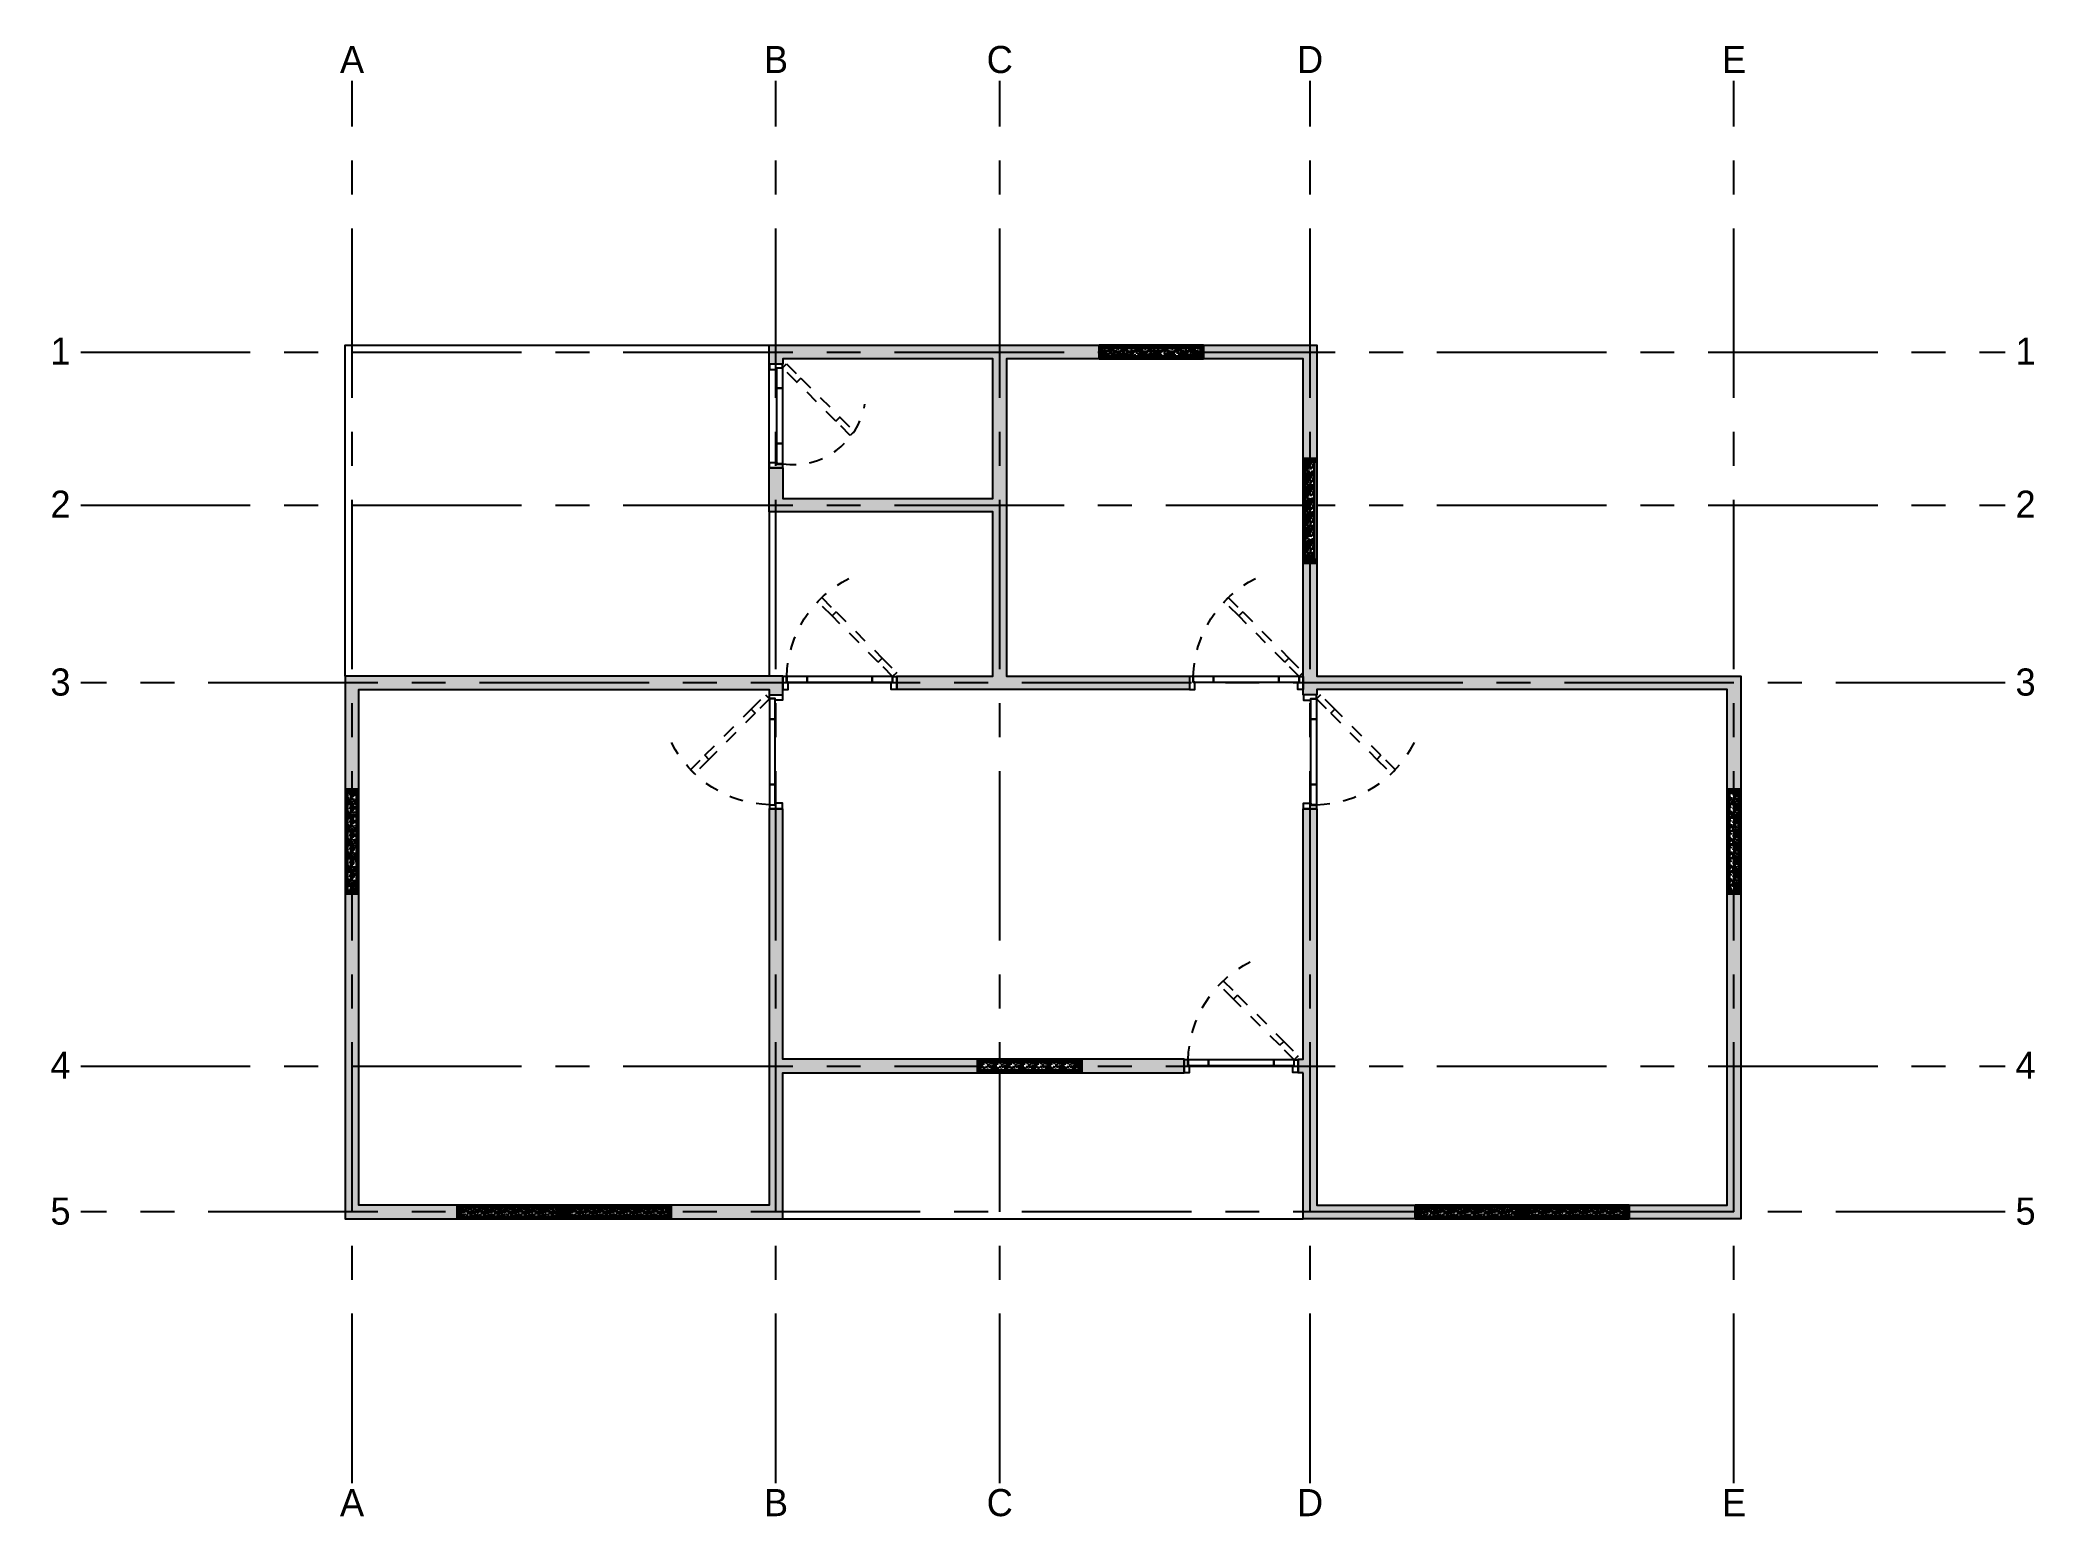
# Model space of a CAD drawing. Header units: millimetres. Extents: x 6619.4 to 6634.2, y 1232.2 to 1243.1.
import ezdxf
from ezdxf.enums import TextEntityAlignment as Align

# ---------------------------------------------------------------- set-up
doc = ezdxf.new("R2010")
doc.units = ezdxf.units.MM
doc.set_wipeout_variables(frame=1)
doc.linetypes.add('CENTER', pattern=[2, 1.25, -0.25, 0.25, -0.25])
doc.linetypes.add('HIDDEN', pattern=[0.375, 0.25, -0.125])
for name, color, linetype in [('EJES', 2, 'CENTER'), ('EJES @ 0.5', 2, 'CENTER'), ('PAREDES', 3, 'Continuous'), ('PATT', 8, 'Continuous'), ('PISO', 1, 'Continuous'), ('PUERTAS', 2, 'Continuous'), ('VENTANAS', 2, 'Continuous')]:
    doc.layers.add(name, color=color, linetype=linetype)
doc.styles.add('century gothic', font='GOTHIC.TTF')
doc.styles.get("Standard").update_dxf_attribs({"font": 'arial.ttf'})

# ---------------------------------------------------------------- blocks, each defined once
blk = doc.blocks.new('ejes')
at = {"color": 2, "linetype": 'Continuous'}
blk.add_wipeout([(-0.109, 0.275), (-0.065, 0.291), (-0.006, 0.3), (0.06, 0.297), (0.095, 0.288), (0.16, 0.261), (0.183, 0.246), (0.215, 0.22), (0.241, 0.193), (0.271, 0.149), (0.271, 0.149), (0.292, 0.103), (0.304, 0.065), (0.309, 0.032), (0.31, 0.001), (0.309, -0.027), (0.309, -0.027), (0.3, -0.077), (0.288, -0.113), (0.279, -0.133), (0.259, -0.168), (0.238, -0.195), (0.219, -0.215), (0.19, -0.24), (0.159, -0.26), (0.125, -0.277), (0.089, -0.289), (0.046, -0.297), (0.01, -0.299), (-0.037, -0.296), (-0.069, -0.289), (-0.097, -0.279), (-0.144, -0.256), (-0.171, -0.238), (-0.192, -0.221), (-0.215, -0.197), (-0.215, -0.197), (-0.257, -0.136), (-0.272, -0.101), (-0.272, -0.101), (-0.287, -0.034), (-0.29, 0.001), (-0.287, 0.036), (-0.281, 0.07), (-0.273, 0.099), (-0.258, 0.134), (-0.234, 0.174), (-0.216, 0.198), (-0.197, 0.217), (-0.175, 0.236), (-0.154, 0.251), (-0.126, 0.268), (-0.126, 0.268), (-0.118, 0.272)], dxfattribs=at)
at = {"layer": 'EJES', "color": 3}
blk.add_attdef('EJES', text='', height=0.3, dxfattribs=at).set_placement((0.01, -0.174), align=Align.CENTER)
blk = doc.blocks.new('D1')
at = {"layer": 'PUERTAS', "color": 8, "linetype": 'HIDDEN', "ltscale": 0.1}
for points in [[(-4208.2, 3483.9), (-4218.9, 3473.3), (-4215.9, 3470.3), (-4205.3, 3480.9)], [(-4218.9, 3473.3), (-4252.9, 3439.2), (-4249.9, 3436.3), (-4215.9, 3470.3)], [(-4252.9, 3439.2), (-4263.5, 3428.6), (-4260.5, 3425.7), (-4249.9, 3436.3)]]:
    blk.add_lwpolyline(points, close=True, dxfattribs=at)
at = {"layer": 'PUERTAS'}
for points in [[(-4263.5, 3425.7), (-4263.5, 3416.2), (-4259.5, 3416.2), (-4259.5, 3421.5), (-4260.7, 3421.5), (-4260.7, 3425.7), (-4263.5, 3425.7)], [(-4179.5, 3425.7), (-4179.5, 3416.2), (-4183.5, 3416.2), (-4183.5, 3421.5), (-4182.2, 3421.5), (-4182.2, 3425.7), (-4179.5, 3425.7)]]:
    blk.add_lwpolyline(points, dxfattribs=at)
for points in [[(-4245.5, 3421.5), (-4260.5, 3421.5), (-4260.5, 3425.7), (-4245.5, 3425.7)], [(-4197.4, 3421.5), (-4245.5, 3421.5), (-4245.5, 3425.7), (-4197.4, 3425.7)], [(-4182.4, 3421.5), (-4197.4, 3421.5), (-4197.4, 3425.7), (-4182.4, 3425.7)]]:
    blk.add_lwpolyline(points, close=True, dxfattribs=at)
at = {"layer": 'PUERTAS', "color": 8, "linetype": 'HIDDEN', "ltscale": 0.1}
blk.add_arc((-4265.7, 3423.5), 83.3, 1.4775, 63.2893, dxfattribs=at)
blk = doc.blocks.new('PZ00')
at = {"layer": 'VENTANAS'}
h = blk.add_hatch(dxfattribs=at)
h.set_pattern_fill('LOGEND', color=250, scale=0.06, pattern_type=2)
h.set_pattern_definition([(0, (0.021, 0), (0.06, 0.06), [0.018, -0.042]), (0, (0.021, 0.003), (0.06, 0.06), [0.018, -0.042]), (0, (0.024, 0.009), (0.06, 0.06), [0.012, -0.048]), (0, (0.027, 0.015), (0.06, 0.06), [0.009, -0.051]), (0, (0.027, 0.021), (0.06, 0.06), [0.006, -0.054]), (0, (0.012, 0.027), (0.06, 0.06), [0.003, -0.015, 0.003, -0.039]), (0, (0.021, 0.03), (0.06, 0.06), [0.003, -0.024, 0.009, -0.024]), (0, (0.033, 0.033), (0.06, 0.06), [0.003, -0.003, 0.003, -0.051]), (0, (0.03, 0.036), (0.06, 0.06), [0.003, -0.057]), (0, (0.027, 0.042), (0.06, 0.06), [0.009, -0.051]), (0, (0.027, 0.048), (0.06, 0.06), [0.012, -0.048]), (0, (0.024, 0.054), (0.06, 0.06), [0.015, -0.018, 0.003, -0.024]), (90, (0, 0.018), (-0.06, 0.06), [0.003, -0.006, 0.015, -0.036]), (90, (0.003, 0.024), (-0.06, 0.06), [0.003, -0.003, 0.009, -0.045]), (90, (0.006, 0.048), (-0.06, 0.06), [0.006, -0.054]), (90, (0.009, 0.024), (-0.06, 0.06), [0.012, -0.018, 0.003, -0.027]), (90, (0.012, 0.057), (-0.06, 0.06), [0.003, -0.057]), (90, (0.015, 0.027), (-0.06, 0.06), [0.009, -0.051]), (90, (0.021, 0.03), (-0.06, 0.06), [0.006, -0.054]), (90, (0.027, 0.03), (-0.06, 0.06), [0.003, -0.009, 0.009, -0.039]), (90, (0.03, 0.033), (-0.06, 0.06), [0.003, -0.057]), (90, (0.033, 0.021), (-0.06, 0.06), [0.0084, -0.0516]), (90, (0.036, 0.009), (-0.06, 0.06), [0.006, -0.054]), (90, (0.042, 0.033), (-0.06, 0.06), [0.003, -0.057]), (90, (0.048, 0.03), (-0.06, 0.06), [0.009, -0.051]), (90, (0.054, 0.03), (-0.06, 0.06), [0.009, -0.051]), (45, (0.045, 0.006), (7e-18, 0.06), [0.0042426, -0.0042426, 0.0042426, -0.07212501372]), (45, (0.033, 0.021), (7e-18, 0.06), [0.0084852, -0.0763676137]), (45, (0.009, 0.051), (7e-18, 0.06), [0.0084852, -0.0763676137]), (45, (0.021, 0.036), (7e-18, 0.06), [0.0084852, -0.0763676137]), (45, (0.024, 0.024), (7e-18, 0.06), [0.0084852, -0.0763676137]), (45, (0.042, 0.012), (7e-18, 0.06), [0.0084852, -0.0763676137]), (45, (0.036, 0.015), (7e-18, 0.06), [0.01272792, -0.0721248937]), (45, (0.018, 0.042), (7e-18, 0.06), [0.0042426, -0.0806102137]), (45, (0.015, 0.048), (7e-18, 0.06), [0.0042426, -0.0806102137]), (45, (0.039, 0.048), (7e-18, 0.06), [0.0042426, -0.0806102137]), (45, (0.015, 0.018), (7e-18, 0.06), [0.0042426, -0.0806102137]), (45, (0.048, 0.039), (7e-18, 0.06), [0.0042426, -0.0806102137]), (45, (0.027, 0.033), (7e-18, 0.06), [0.0042426, -0.0806102137]), (45, (0.033, 0.039), (7e-18, 0.06), [0.0042426, -0.0806102137]), (135, (0.03, 0.027), (-0.06, 7e-18), [0.0042426, -0.0042426, 0.01272792, -0.06363969372]), (135, (0.039, 0.027), (-0.06, 7e-18), [0.0042426, -0.0806102137]), (135, (0.039, 0.006), (-0.06, 7e-18), [0.0042426, -0.0806102137]), (135, (0.027, 0.021), (-0.06, 7e-18), [0.0042426, -0.0806102137]), (135, (0.036, 0.033), (-0.06, 7e-18), [0.0042426, -0.0806102137]), (135, (0.021, 0.018), (-0.06, 7e-18), [0.0042426, -0.0806102137]), (135, (0.045, 0.018), (-0.06, 7e-18), [0.0042426, -0.0806102137]), (135, (0.003, 0), (-0.06, 7e-18), [0.0042426, -0.0806102137]), (135, (0.006, 0.003), (-0.06, 7e-18), [0.0084852, -0.0763676137]), (135, (0.009, 0.006), (-0.06, 7e-18), [0.0084852, -0.0763676137]), (135, (0.015, 0.006), (-0.06, 7e-18), [0.0084852, -0.0763676137]), (135, (0.018, 0.012), (-0.06, 7e-18), [0.0084852, -0.0763676137]), (135, (0.042, 0.036), (-0.06, 7e-18), [0.0084852, -0.0763676137]), (135, (0.054, 0.006), (-0.06, 7e-18), [0.0084852, -0.0763676137]), (135, (0.057, 0.054), (-0.06, 7e-18), [0.0084852, -0.0763676137]), (135, (0.057, 0.048), (-0.06, 7e-18), [0.0084852, -0.0763676137]), (135, (0.051, 0.045), (-0.06, 7e-18), [0.0084852, -0.0763676137]), (135, (0.009, 0.045), (-0.06, 7e-18), [0.01272792, -0.0721248937]), (135, (0.048, 0.039), (-0.06, 7e-18), [0.01272792, -0.0721248937]), (26.5650512, (0.015, 0.057), (0.06, 2e-11), [0.006708, -0.1274560786]), (26.5650512, (0.015, 0.027), (0.06, 2e-11), [0.006708, -0.1274560786]), (26.5650512, (0.021, 0.045), (0.06, 2e-11), [0.006708, -0.1274560786]), (26.5650512, (0.039, 0.003), (0.06, 2e-11), [0.006708, -0.1274560786]), (26.5650512, (0.036, 0.009), (0.06, 2e-11), [0.006708, -0.1274560786]), (26.5650512, (0.018, 0.021), (0.06, 2e-11), [0.006708, -0.1274560786]), (26.5650512, (0.018, 0.051), (0.06, 2e-11), [0.006708, -0.1274560786]), (26.5650512, (0.036, 0.033), (0.06, 2e-11), [0.013416, -0.1207480786]), (63.4349488, (0.036, 0.042), (3e-12, 0.06), [0.006708, -0.1274560786]), (63.4349488, (0.045, 0.024), (3e-12, 0.06), [0.006708, -0.1274560786]), (63.4349488, (0.015, 0.036), (3e-12, 0.06), [0.006708, -0.1274560786]), (63.4349488, (0.003, 0.039), (3e-12, 0.06), [0.006708, -0.1274560786]), (63.4349488, (0.039, 0.027), (3e-12, 0.06), [0.006708, -0.1274560786]), (63.4349488, (0.033, 0.027), (3e-12, 0.06), [0.006708, -0.1274560786]), (63.4349488, (0.009, 0.036), (3e-12, 0.06), [0.013416, -0.1207480786]), (63.4349488, (0.054, 0.015), (3e-12, 0.06), [0.013416, -0.1207480786]), (63.4349488, (0.048, 0.018), (3e-12, 0.06), [0.013416, -0.1207480786]), (116.5650512, (0, 0.009), (-2e-11, 0.06), [0.006708, -0.1274560786]), (116.5650512, (0, 0.042), (-2e-11, 0.06), [0.006708, -0.1274560786]), (116.5650512, (0.012, 0), (-2e-11, 0.06), [0.006708, -0.1274560786]), (116.5650512, (0.006, 0.054), (-2e-11, 0.06), [0.006708, -0.1274560786]), (116.5650512, (0.012, 0.018), (-2e-11, 0.06), [0.006708, -0.1274560786]), (116.5650512, (0.024, 0.024), (-2e-11, 0.06), [0.006708, -0.1274560786]), (116.5650512, (0.03, 0.036), (-2e-11, 0.06), [0.006708, -0.1274560786]), (116.5650512, (0.003, 0.012), (1.927e-08, 0.06000000965), [0.006708, -0.1274560786]), (116.5650512, (0.018, 0.021), (-2e-11, 0.06), [0.006708, -0.1274560786]), (116.5650512, (0.036, 0.015), (-2e-11, 0.06), [0.006708, -0.1274560786]), (116.5650512, (0.042, 0.021), (-2e-11, 0.06), [0.006708, -0.1274560786]), (116.5650512, (0.054, 0.039), (-2e-11, 0.06), [0.006708, -0.1274560786]), (116.5650512, (0.009, 0.057), (-2e-11, 0.06), [0.006708, -0.1274560786]), (116.5650512, (0, 0.054), (-2e-11, 0.06), [0.013416, -0.1207480786]), (116.5650512, (0.009, 0.012), (-2e-11, 0.06), [0.013416, -0.1207480786]), (153.4349488, (0, 0.003), (-0.06, 3e-12), [0.006708, -0.1274560786]), (153.4349488, (0.051, 0), (-0.06, 3e-12), [0.006708, -0.1274560786]), (153.4349488, (0.048, 0.03), (-0.06, 3e-12), [0.006708, -0.1274560786]), (153.4349488, (0.024, 0.009), (-0.06, 3e-12), [0.006708, -0.1274560786]), (153.4349488, (0.021, 0.003), (-0.06, 3e-12), [0.006708, -0.1274560786]), (153.4349488, (0.027, 0.015), (-0.06, 3e-12), [0.006708, -0.1274560786]), (153.4349488, (0.045, 0.051), (-0.06, 3e-12), [0.006708, -0.1274560786]), (153.4349488, (0.051, 0.054), (-0.06, 3e-12), [0.013416, -0.1207480786])])
h.paths.add_polyline_path([(6626.996, 1232.522), (6626.971, 1232.522), (6626.971, 1232.432), (6626.996, 1232.432)])
blk.add_lwpolyline([(6626.971, 1232.522), (6626.971, 1232.432), (6626.996, 1232.432), (6626.996, 1232.522)], close=True, dxfattribs=at)
blk = doc.blocks.new('V01')
blk.add_wipeout([(6626.967, 1232.374), (6628.545, 1232.374), (6628.545, 1232.274), (6626.967, 1232.274)]).dxf.layer = 'VENTANAS'
at = {"layer": 'VENTANAS'}
h = blk.add_hatch(dxfattribs=at)
h.set_pattern_fill('MADERA_03', color=250, scale=0.1, pattern_type=2)
h.set_pattern_definition([(0, (4.53784, -0.57398), (0, 0.1), [0.02, -0.08]), (8.9726, (4.5388366, -0.6279777), (0.600000002938, 0.099999762559), [0.0192354, -1.9043029]), (5.7105, (4.537837, -0.621978), (0.900000017378, 0.09999855072), [0.0200998, -0.9848876]), (344.5779, (4.5378366, -0.5919777), (1.0999999519447, -0.2999987338817), [0.0300832, -2.9782377]), (353.6599, (4.539837, -0.558978), (0.100000031604, 2.043e-07), [0.0181108, -0.8874276]), (345.0686, (4.5428366, -0.615978), (0.3999999991583, -0.0999998369396), [0.0155242, -1.5368932]), (348.6901, (4.507837, -0.557978), (0.10000002915, 3.7066e-08), [0.0407922, -0.4691097]), (5.7105, (4.538837, -0.636978), (0.900000017378, 0.09999855072), [0.0100499, -0.9949375]), (0, (4.53784, -0.59498), (0, 0.1), [0.01, -0.09]), (0, (4.51784, -0.58298), (0, 0.1), [0.03, -0.07]), (11.3099, (4.537837, -0.567978), (0.399999977165, 0.099999743605), [0.010198, -0.4997039]), (2.7263, (4.5278366, -0.6049777), (2.0000000294973, 0.0999996017727), [0.0210238, -2.0813558]), (352.4054, (4.5328366, -0.607978), (0.7999999857986, -0.099999368355), [0.0151327, -1.4981417]), (0, (4.52784, -0.64598), (0, 0.1), [0.02, -0.08]), (358.8309, (4.5178366, -0.6509777), (0.10000001832397, 7.68017e-08), [0.0490102, -4.85201]), (0, (4.51784, -0.57598), (0, 0.1), [0.01, -0.09]), (0, (4.52784, -0.56798), (0, 0.1), [0.01, -0.09]), (0, (4.48284, -0.55898), (0, 0.1), [0.015, -0.085]), (350.5377, (4.509837, -0.553978), (0.10000000772, 3.876e-08), [0.0304138, -0.5778624]), (0, (4.47784, -0.55398), (0, 0.1), [0.02, -0.08]), (0, (4.46684, -0.64398), (0, 0.1), [0.011, -0.089]), (0, (4.51784, -0.63898), (0, 0.1), [0.01, -0.09]), (0, (4.46684, -0.63598), (0, 0.1), [0.021, -0.079]), (5.4403, (4.5178366, -0.6299777), (0.999999970115, 0.099999478357), [0.021095, -2.0884072]), (0, (4.51884, -0.62198), (0, 0.1), [0.019, -0.081]), (0, (4.46684, -0.61998), (0, 0.1), [0.011, -0.089]), (358.8309, (4.4788366, -0.6039777), (0.10000001832397, 7.68017e-08), [0.0490102, -4.85201]), (0, (4.48784, -0.59498), (0, 0.1), [0.01, -0.09]), (0, (4.47784, -0.59198), (0, 0.1), [0.01, -0.09]), (0, (4.51784, -0.59198), (0, 0.1), [0.02, -0.08]), (0, (4.49784, -0.58998), (0, 0.1), [0.01, -0.09]), (0, (4.47784, -0.57798), (0, 0.1), [0.02, -0.08]), (19.6538, (4.5048366, -0.619978), (1.100000025212, 0.39999945747), [0.0148661, -1.4717406]), (11.3099, (4.487837, -0.591978), (0.399999977165, 0.099999743605), [0.010198, -0.4997039]), (11.3099, (4.527837, -0.596978), (0.399999977165, 0.099999743605), [0.010198, -0.4997039]), (5.7105, (4.497837, -0.558978), (0.900000017378, 0.09999855072), [0.0100499, -0.9949375]), (349.6952, (4.466837, -0.551978), (0.599999997698, -0.099999469665), [0.0111803, -1.1068535]), (348.6901, (4.477837, -0.643978), (0.10000002915, 3.7066e-08), [0.010198, -0.4997039]), (90, (4.48784, -0.64598), (-0.1, 6e-18), [0, -0.1]), (346.6076, (4.4668366, -0.5899777), (1.700000022497, -0.3999969532983), [0.021587, -2.1371154]), (11.3099, (4.527837, -0.575978), (0.399999977165, 0.099999743605), [0.010198, -0.4997039]), (10.3048, (4.527837, -0.638978), (0.499999978803, 0.099999604434), [0.0111803, -1.1068535]), (348.6901, (4.497837, -0.594978), (0.10000002915, 3.7066e-08), [0.010198, -0.4997039]), (348.6901, (4.507837, -0.589978), (0.10000002915, 3.7066e-08), [0.010198, -0.4997039]), (341.5651, (4.466837, -0.599978), (0.09999997912, 1.1683e-07), [0.0126491, -0.3035786]), (345.9638, (4.477837, -0.565978), (0.09999996057, 1.2437e-07), [0.0412311, -0.3710794]), (343.3008, (4.497837, -0.558978), (0.699999995767, -0.199999373205), [0.0313209, -1.0127095]), (0, (4.49784, -0.55398), (0, 0.1), [0.012, -0.088]), (345.9638, (4.487837, -0.635978), (0.09999996057, 1.2437e-07), [0.0412311, -0.3710794]), (345.9638, (4.477837, -0.628978), (0.09999996057, 1.2437e-07), [0.0412311, -0.3710794]), (345.9638, (4.477837, -0.619978), (0.09999996057, 1.2437e-07), [0.0412311, -0.3710794]), (349.6952, (4.466837, -0.575978), (0.599999997698, -0.099999469665), [0.0111803, -1.1068535]), (345.9638, (4.497837, -0.577978), (0.09999996057, 1.2437e-07), [0.0206155, -0.391695]), (349.6952, (4.466837, -0.607978), (0.599999997698, -0.099999469665), [0.0111803, -1.1068535]), (357.6141, (4.5188366, -0.6149777), (0.0999999945924, 1.22641e-07), [0.0240208, -2.3780615]), (349.6952, (4.507837, -0.596978), (0.599999997698, -0.099999469665), [0.0111803, -1.1068535]), (12.5288, (4.518837, -0.598978), (0.400000047847, 0.099999930373), [0.0092195, -0.9127349]), (349.5626, (4.4668366, -0.6129777), (1.099999968247, -0.1999985343523), [0.0386394, -3.8252955]), (351.8699, (4.504837, -0.619978), (0.099999946092, -2.4175e-08), [0.0141421, -0.6929646]), (4.7636, (4.477837, -0.609978), (1.099999994977, 0.099999144962), [0.0240832, -1.1800762]), (0, (4.50184, -0.60798), (0, 0.1), [0.031, -0.069]), (344.7449, (4.466837, -0.562978), (0.399999971214, -0.099999832144), [0.0114018, -1.1287736]), (350.5377, (4.487837, -0.645978), (0.10000000772, 3.876e-08), [0.0304138, -0.5778624]), (340.0169, (4.466837, -0.624978), (0.29999998804, -0.09999993244), [0.0117047, -1.1587652]), (0, (4.54784, -0.56598), (0, 0.1), [0.005, -0.095]), (0, (4.54784, -0.60998), (0, 0.1), [0.01, -0.09]), (11.3099, (4.547837, -0.645978), (0.399999977165, 0.099999743605), [0.010198, -0.4997039]), (0, (4.54884, -0.63598), (0, 0.1), [0.018, -0.082]), (343.3008, (4.547837, -0.582978), (0.699999995767, -0.199999373205), [0.0104403, -1.0335901]), (348.0207, (4.5488366, -0.6039777), (1.8999999611256, -0.4001097708032), [0.0184007, -3.3550644]), (90, (4.54784, -0.64598), (-0.1, 6e-18), [0, -0.1]), (0, (4.55784, -0.64398), (0, 0.1), [0.009, -0.091]), (0, (4.55784, -0.62498), (0, 0.1), [0.009, -0.091]), (0, (4.55784, -0.61998), (0, 0.1), [0.009, -0.091]), (336.0376, (4.557837, -0.585978), (0.700000002743, -0.299998665172), [0.0098489, -0.9750362]), (348.5163, (4.5578366, -0.5739777), (0.49999999838688, -0.1000155470607), [0.0091838, -6.5215525]), (341.5651, (4.557837, -0.609978), (0.09999997912, 1.1683e-07), [0.0094868, -0.3067408]), (347.4712, (4.557837, -0.560978), (0.500000032041, -0.099999960304), [0.0092195, -0.9127349])])
h.paths.add_polyline_path([(6626.992, 1232.354), (6626.992, 1232.294), (6627.712, 1232.294), (6627.712, 1232.354)])
h = blk.add_hatch(dxfattribs=at)
h.set_pattern_fill('MADERA_03', color=250, scale=0.1, pattern_type=2)
h.set_pattern_definition([(0, (4.53584, -0.57398), (0, 0.1), [0.02, -0.08]), (8.9726, (4.5368366, -0.6279777), (0.600000002938, 0.099999762559), [0.0192354, -1.9043029]), (5.7105, (4.535837, -0.621978), (0.900000017378, 0.09999855072), [0.0200998, -0.9848876]), (344.5779, (4.5358366, -0.5919777), (1.0999999519447, -0.2999987338817), [0.0300832, -2.9782377]), (353.6599, (4.537837, -0.558978), (0.100000031604, 2.043e-07), [0.0181108, -0.8874276]), (345.0686, (4.5408366, -0.615978), (0.3999999991583, -0.0999998369396), [0.0155242, -1.5368932]), (348.6901, (4.505837, -0.557978), (0.10000002915, 3.7066e-08), [0.0407922, -0.4691097]), (5.7105, (4.536837, -0.636978), (0.900000017378, 0.09999855072), [0.0100499, -0.9949375]), (0, (4.53584, -0.59498), (0, 0.1), [0.01, -0.09]), (0, (4.51584, -0.58298), (0, 0.1), [0.03, -0.07]), (11.3099, (4.535837, -0.567978), (0.399999977165, 0.099999743605), [0.010198, -0.4997039]), (2.7263, (4.5258366, -0.6049777), (2.0000000294973, 0.0999996017727), [0.0210238, -2.0813558]), (352.4054, (4.5308366, -0.607978), (0.7999999857986, -0.099999368355), [0.0151327, -1.4981417]), (0, (4.52584, -0.64598), (0, 0.1), [0.02, -0.08]), (358.8309, (4.5158366, -0.6509777), (0.10000001832397, 7.68017e-08), [0.0490102, -4.85201]), (0, (4.51584, -0.57598), (0, 0.1), [0.01, -0.09]), (0, (4.52584, -0.56798), (0, 0.1), [0.01, -0.09]), (0, (4.48084, -0.55898), (0, 0.1), [0.015, -0.085]), (350.5377, (4.507837, -0.553978), (0.10000000772, 3.876e-08), [0.0304138, -0.5778624]), (0, (4.47584, -0.55398), (0, 0.1), [0.02, -0.08]), (0, (4.46484, -0.64398), (0, 0.1), [0.011, -0.089]), (0, (4.51584, -0.63898), (0, 0.1), [0.01, -0.09]), (0, (4.46484, -0.63598), (0, 0.1), [0.021, -0.079]), (5.4403, (4.5158366, -0.6299777), (0.999999970115, 0.099999478357), [0.021095, -2.0884072]), (0, (4.51684, -0.62198), (0, 0.1), [0.019, -0.081]), (0, (4.46484, -0.61998), (0, 0.1), [0.011, -0.089]), (358.8309, (4.4768366, -0.6039777), (0.10000001832397, 7.68017e-08), [0.0490102, -4.85201]), (0, (4.48584, -0.59498), (0, 0.1), [0.01, -0.09]), (0, (4.47584, -0.59198), (0, 0.1), [0.01, -0.09]), (0, (4.51584, -0.59198), (0, 0.1), [0.02, -0.08]), (0, (4.49584, -0.58998), (0, 0.1), [0.01, -0.09]), (0, (4.47584, -0.57798), (0, 0.1), [0.02, -0.08]), (19.6538, (4.5028366, -0.619978), (1.100000025212, 0.39999945747), [0.0148661, -1.4717406]), (11.3099, (4.485837, -0.591978), (0.399999977165, 0.099999743605), [0.010198, -0.4997039]), (11.3099, (4.525837, -0.596978), (0.399999977165, 0.099999743605), [0.010198, -0.4997039]), (5.7105, (4.495837, -0.558978), (0.900000017378, 0.09999855072), [0.0100499, -0.9949375]), (349.6952, (4.464837, -0.551978), (0.599999997698, -0.099999469665), [0.0111803, -1.1068535]), (348.6901, (4.475837, -0.643978), (0.10000002915, 3.7066e-08), [0.010198, -0.4997039]), (90, (4.48584, -0.64598), (-0.1, 6e-18), [0, -0.1]), (346.6076, (4.4648366, -0.5899777), (1.700000022497, -0.3999969532983), [0.021587, -2.1371154]), (11.3099, (4.525837, -0.575978), (0.399999977165, 0.099999743605), [0.010198, -0.4997039]), (10.3048, (4.525837, -0.638978), (0.499999978803, 0.099999604434), [0.0111803, -1.1068535]), (348.6901, (4.495837, -0.594978), (0.10000002915, 3.7066e-08), [0.010198, -0.4997039]), (348.6901, (4.505837, -0.589978), (0.10000002915, 3.7066e-08), [0.010198, -0.4997039]), (341.5651, (4.464837, -0.599978), (0.09999997912, 1.1683e-07), [0.0126491, -0.3035786]), (345.9638, (4.475837, -0.565978), (0.09999996057, 1.2437e-07), [0.0412311, -0.3710794]), (343.3008, (4.495837, -0.558978), (0.699999995767, -0.199999373205), [0.0313209, -1.0127095]), (0, (4.49584, -0.55398), (0, 0.1), [0.012, -0.088]), (345.9638, (4.485837, -0.635978), (0.09999996057, 1.2437e-07), [0.0412311, -0.3710794]), (345.9638, (4.475837, -0.628978), (0.09999996057, 1.2437e-07), [0.0412311, -0.3710794]), (345.9638, (4.475837, -0.619978), (0.09999996057, 1.2437e-07), [0.0412311, -0.3710794]), (349.6952, (4.464837, -0.575978), (0.599999997698, -0.099999469665), [0.0111803, -1.1068535]), (345.9638, (4.495837, -0.577978), (0.09999996057, 1.2437e-07), [0.0206155, -0.391695]), (349.6952, (4.464837, -0.607978), (0.599999997698, -0.099999469665), [0.0111803, -1.1068535]), (357.6141, (4.5168366, -0.6149777), (0.0999999945924, 1.22641e-07), [0.0240208, -2.3780615]), (349.6952, (4.505837, -0.596978), (0.599999997698, -0.099999469665), [0.0111803, -1.1068535]), (12.5288, (4.516837, -0.598978), (0.400000047847, 0.099999930373), [0.0092195, -0.9127349]), (349.5626, (4.4648366, -0.6129777), (1.099999968247, -0.1999985343523), [0.0386394, -3.8252955]), (351.8699, (4.502837, -0.619978), (0.099999946092, -2.4175e-08), [0.0141421, -0.6929646]), (4.7636, (4.475837, -0.609978), (1.099999994977, 0.099999144962), [0.0240832, -1.1800762]), (0, (4.49984, -0.60798), (0, 0.1), [0.031, -0.069]), (344.7449, (4.464837, -0.562978), (0.399999971214, -0.099999832144), [0.0114018, -1.1287736]), (350.5377, (4.485837, -0.645978), (0.10000000772, 3.876e-08), [0.0304138, -0.5778624]), (340.0169, (4.464837, -0.624978), (0.29999998804, -0.09999993244), [0.0117047, -1.1587652]), (0, (4.54584, -0.56598), (0, 0.1), [0.005, -0.095]), (0, (4.54584, -0.60998), (0, 0.1), [0.01, -0.09]), (11.3099, (4.545837, -0.645978), (0.399999977165, 0.099999743605), [0.010198, -0.4997039]), (0, (4.54684, -0.63598), (0, 0.1), [0.018, -0.082]), (343.3008, (4.545837, -0.582978), (0.699999995767, -0.199999373205), [0.0104403, -1.0335901]), (348.0207, (4.5468366, -0.6039777), (1.8999999611256, -0.4001097708032), [0.0184007, -3.3550644]), (90, (4.54584, -0.64598), (-0.1, 6e-18), [0, -0.1]), (0, (4.55584, -0.64398), (0, 0.1), [0.009, -0.091]), (0, (4.55584, -0.62498), (0, 0.1), [0.009, -0.091]), (0, (4.55584, -0.61998), (0, 0.1), [0.009, -0.091]), (336.0376, (4.555837, -0.585978), (0.700000002743, -0.299998665172), [0.0098489, -0.9750362]), (348.5163, (4.5558366, -0.5739777), (0.49999999838688, -0.1000155470607), [0.0091838, -6.5215525]), (341.5651, (4.555837, -0.609978), (0.09999997912, 1.1683e-07), [0.0094868, -0.3067408]), (347.4712, (4.555837, -0.560978), (0.500000032041, -0.099999960304), [0.0092195, -0.9127349])])
h.paths.add_polyline_path([(6627.8, 1232.354), (6627.8, 1232.294), (6628.52, 1232.294), (6628.52, 1232.354)])
for points in [[(6626.967, 1232.374), (6626.967, 1232.274), (6628.545, 1232.274), (6628.545, 1232.374)], [(6626.967, 1232.369), (6628.545, 1232.369), (6628.545, 1232.279), (6626.967, 1232.279)], [(6626.992, 1232.354), (6626.992, 1232.294), (6627.712, 1232.294), (6627.712, 1232.354)], [(6628.52, 1232.354), (6628.52, 1232.294), (6627.8, 1232.294), (6627.8, 1232.354)]]:
    blk.add_lwpolyline(points, close=True, dxfattribs=at)
for p in [(-0.004, -0.152), (0.741, -0.152), (0.804, -0.152), (1.549, -0.152)]:
    blk.add_blockref('PZ00', p, dxfattribs=at)
blk = doc.blocks.new('PZ01')
h = blk.add_hatch()
h.set_pattern_fill('LOGEND', color=250, scale=0.06, pattern_type=2)
h.set_pattern_definition([(0, (0.021, 0), (0.06, 0.06), [0.018, -0.042]), (0, (0.021, 0.003), (0.06, 0.06), [0.018, -0.042]), (0, (0.024, 0.009), (0.06, 0.06), [0.012, -0.048]), (0, (0.027, 0.015), (0.06, 0.06), [0.009, -0.051]), (0, (0.027, 0.021), (0.06, 0.06), [0.006, -0.054]), (0, (0.012, 0.027), (0.06, 0.06), [0.003, -0.015, 0.003, -0.039]), (0, (0.021, 0.03), (0.06, 0.06), [0.003, -0.024, 0.009, -0.024]), (0, (0.033, 0.033), (0.06, 0.06), [0.003, -0.003, 0.003, -0.051]), (0, (0.03, 0.036), (0.06, 0.06), [0.003, -0.057]), (0, (0.027, 0.042), (0.06, 0.06), [0.009, -0.051]), (0, (0.027, 0.048), (0.06, 0.06), [0.012, -0.048]), (0, (0.024, 0.054), (0.06, 0.06), [0.015, -0.018, 0.003, -0.024]), (90, (0, 0.018), (-0.06, 0.06), [0.003, -0.006, 0.015, -0.036]), (90, (0.003, 0.024), (-0.06, 0.06), [0.003, -0.003, 0.009, -0.045]), (90, (0.006, 0.048), (-0.06, 0.06), [0.006, -0.054]), (90, (0.009, 0.024), (-0.06, 0.06), [0.012, -0.018, 0.003, -0.027]), (90, (0.012, 0.057), (-0.06, 0.06), [0.003, -0.057]), (90, (0.015, 0.027), (-0.06, 0.06), [0.009, -0.051]), (90, (0.021, 0.03), (-0.06, 0.06), [0.006, -0.054]), (90, (0.027, 0.03), (-0.06, 0.06), [0.003, -0.009, 0.009, -0.039]), (90, (0.03, 0.033), (-0.06, 0.06), [0.003, -0.057]), (90, (0.033, 0.021), (-0.06, 0.06), [0.0084, -0.0516]), (90, (0.036, 0.009), (-0.06, 0.06), [0.006, -0.054]), (90, (0.042, 0.033), (-0.06, 0.06), [0.003, -0.057]), (90, (0.048, 0.03), (-0.06, 0.06), [0.009, -0.051]), (90, (0.054, 0.03), (-0.06, 0.06), [0.009, -0.051]), (45, (0.045, 0.006), (7e-18, 0.06), [0.0042426, -0.0042426, 0.0042426, -0.07212501372]), (45, (0.033, 0.021), (7e-18, 0.06), [0.0084852, -0.0763676137]), (45, (0.009, 0.051), (7e-18, 0.06), [0.0084852, -0.0763676137]), (45, (0.021, 0.036), (7e-18, 0.06), [0.0084852, -0.0763676137]), (45, (0.024, 0.024), (7e-18, 0.06), [0.0084852, -0.0763676137]), (45, (0.042, 0.012), (7e-18, 0.06), [0.0084852, -0.0763676137]), (45, (0.036, 0.015), (7e-18, 0.06), [0.01272792, -0.0721248937]), (45, (0.018, 0.042), (7e-18, 0.06), [0.0042426, -0.0806102137]), (45, (0.015, 0.048), (7e-18, 0.06), [0.0042426, -0.0806102137]), (45, (0.039, 0.048), (7e-18, 0.06), [0.0042426, -0.0806102137]), (45, (0.015, 0.018), (7e-18, 0.06), [0.0042426, -0.0806102137]), (45, (0.048, 0.039), (7e-18, 0.06), [0.0042426, -0.0806102137]), (45, (0.027, 0.033), (7e-18, 0.06), [0.0042426, -0.0806102137]), (45, (0.033, 0.039), (7e-18, 0.06), [0.0042426, -0.0806102137]), (135, (0.03, 0.027), (-0.06, 7e-18), [0.0042426, -0.0042426, 0.01272792, -0.06363969372]), (135, (0.039, 0.027), (-0.06, 7e-18), [0.0042426, -0.0806102137]), (135, (0.039, 0.006), (-0.06, 7e-18), [0.0042426, -0.0806102137]), (135, (0.027, 0.021), (-0.06, 7e-18), [0.0042426, -0.0806102137]), (135, (0.036, 0.033), (-0.06, 7e-18), [0.0042426, -0.0806102137]), (135, (0.021, 0.018), (-0.06, 7e-18), [0.0042426, -0.0806102137]), (135, (0.045, 0.018), (-0.06, 7e-18), [0.0042426, -0.0806102137]), (135, (0.003, 0), (-0.06, 7e-18), [0.0042426, -0.0806102137]), (135, (0.006, 0.003), (-0.06, 7e-18), [0.0084852, -0.0763676137]), (135, (0.009, 0.006), (-0.06, 7e-18), [0.0084852, -0.0763676137]), (135, (0.015, 0.006), (-0.06, 7e-18), [0.0084852, -0.0763676137]), (135, (0.018, 0.012), (-0.06, 7e-18), [0.0084852, -0.0763676137]), (135, (0.042, 0.036), (-0.06, 7e-18), [0.0084852, -0.0763676137]), (135, (0.054, 0.006), (-0.06, 7e-18), [0.0084852, -0.0763676137]), (135, (0.057, 0.054), (-0.06, 7e-18), [0.0084852, -0.0763676137]), (135, (0.057, 0.048), (-0.06, 7e-18), [0.0084852, -0.0763676137]), (135, (0.051, 0.045), (-0.06, 7e-18), [0.0084852, -0.0763676137]), (135, (0.009, 0.045), (-0.06, 7e-18), [0.01272792, -0.0721248937]), (135, (0.048, 0.039), (-0.06, 7e-18), [0.01272792, -0.0721248937]), (26.5650512, (0.015, 0.057), (0.06, 2e-11), [0.006708, -0.1274560786]), (26.5650512, (0.015, 0.027), (0.06, 2e-11), [0.006708, -0.1274560786]), (26.5650512, (0.021, 0.045), (0.06, 2e-11), [0.006708, -0.1274560786]), (26.5650512, (0.039, 0.003), (0.06, 2e-11), [0.006708, -0.1274560786]), (26.5650512, (0.036, 0.009), (0.06, 2e-11), [0.006708, -0.1274560786]), (26.5650512, (0.018, 0.021), (0.06, 2e-11), [0.006708, -0.1274560786]), (26.5650512, (0.018, 0.051), (0.06, 2e-11), [0.006708, -0.1274560786]), (26.5650512, (0.036, 0.033), (0.06, 2e-11), [0.013416, -0.1207480786]), (63.4349488, (0.036, 0.042), (3e-12, 0.06), [0.006708, -0.1274560786]), (63.4349488, (0.045, 0.024), (3e-12, 0.06), [0.006708, -0.1274560786]), (63.4349488, (0.015, 0.036), (3e-12, 0.06), [0.006708, -0.1274560786]), (63.4349488, (0.003, 0.039), (3e-12, 0.06), [0.006708, -0.1274560786]), (63.4349488, (0.039, 0.027), (3e-12, 0.06), [0.006708, -0.1274560786]), (63.4349488, (0.033, 0.027), (3e-12, 0.06), [0.006708, -0.1274560786]), (63.4349488, (0.009, 0.036), (3e-12, 0.06), [0.013416, -0.1207480786]), (63.4349488, (0.054, 0.015), (3e-12, 0.06), [0.013416, -0.1207480786]), (63.4349488, (0.048, 0.018), (3e-12, 0.06), [0.013416, -0.1207480786]), (116.5650512, (0, 0.009), (-2e-11, 0.06), [0.006708, -0.1274560786]), (116.5650512, (0, 0.042), (-2e-11, 0.06), [0.006708, -0.1274560786]), (116.5650512, (0.012, 0), (-2e-11, 0.06), [0.006708, -0.1274560786]), (116.5650512, (0.006, 0.054), (-2e-11, 0.06), [0.006708, -0.1274560786]), (116.5650512, (0.012, 0.018), (-2e-11, 0.06), [0.006708, -0.1274560786]), (116.5650512, (0.024, 0.024), (-2e-11, 0.06), [0.006708, -0.1274560786]), (116.5650512, (0.03, 0.036), (-2e-11, 0.06), [0.006708, -0.1274560786]), (116.5650512, (0.003, 0.012), (1.927e-08, 0.06000000965), [0.006708, -0.1274560786]), (116.5650512, (0.018, 0.021), (-2e-11, 0.06), [0.006708, -0.1274560786]), (116.5650512, (0.036, 0.015), (-2e-11, 0.06), [0.006708, -0.1274560786]), (116.5650512, (0.042, 0.021), (-2e-11, 0.06), [0.006708, -0.1274560786]), (116.5650512, (0.054, 0.039), (-2e-11, 0.06), [0.006708, -0.1274560786]), (116.5650512, (0.009, 0.057), (-2e-11, 0.06), [0.006708, -0.1274560786]), (116.5650512, (0, 0.054), (-2e-11, 0.06), [0.013416, -0.1207480786]), (116.5650512, (0.009, 0.012), (-2e-11, 0.06), [0.013416, -0.1207480786]), (153.4349488, (0, 0.003), (-0.06, 3e-12), [0.006708, -0.1274560786]), (153.4349488, (0.051, 0), (-0.06, 3e-12), [0.006708, -0.1274560786]), (153.4349488, (0.048, 0.03), (-0.06, 3e-12), [0.006708, -0.1274560786]), (153.4349488, (0.024, 0.009), (-0.06, 3e-12), [0.006708, -0.1274560786]), (153.4349488, (0.021, 0.003), (-0.06, 3e-12), [0.006708, -0.1274560786]), (153.4349488, (0.027, 0.015), (-0.06, 3e-12), [0.006708, -0.1274560786]), (153.4349488, (0.045, 0.051), (-0.06, 3e-12), [0.006708, -0.1274560786]), (153.4349488, (0.051, 0.054), (-0.06, 3e-12), [0.013416, -0.1207480786])])
h.paths.add_polyline_path([(6623.241, 1234.117), (6623.203, 1234.117), (6623.203, 1234.027), (6623.241, 1234.027)])
at = {"color": 2}
blk.add_lwpolyline([(6623.203, 1234.027), (6623.241, 1234.027), (6623.241, 1234.117), (6623.203, 1234.117)], close=True, dxfattribs=at)
blk = doc.blocks.new('V02')
blk.add_wipeout([(6623.31, 1232.393), (6624.08, 1232.393), (6624.08, 1232.293), (6623.31, 1232.293)]).dxf.layer = 'VENTANAS'
at = {"layer": 'VENTANAS'}
h = blk.add_hatch(dxfattribs=at)
h.set_pattern_fill('MADERA_03', color=250, scale=0.1, pattern_type=2)
h.set_pattern_definition([(0, (0.071, -0.5552), (0, 0.1), [0.02, -0.08]), (8.9726, (0.072, -0.609205), (0.600000002938, 0.099999762559), [0.0192354, -1.9043029]), (5.7105, (0.071, -0.603205), (0.900000017378, 0.09999855072), [0.0200998, -0.9848876]), (344.5779, (0.071, -0.573205), (1.0999999519447, -0.2999987338817), [0.0300832, -2.9782377]), (353.6599, (0.073, -0.540205), (0.100000031604, 2.043e-07), [0.0181108, -0.8874276]), (345.0686, (0.076, -0.597205), (0.3999999991583, -0.0999998369396), [0.0155242, -1.5368932]), (348.6901, (0.041, -0.539205), (0.10000002915, 3.7066e-08), [0.0407922, -0.4691097]), (5.7105, (0.072, -0.618205), (0.900000017378, 0.09999855072), [0.0100499, -0.9949375]), (0, (0.071, -0.5762), (0, 0.1), [0.01, -0.09]), (0, (0.051, -0.5642), (0, 0.1), [0.03, -0.07]), (11.3099, (0.071, -0.549205), (0.399999977165, 0.099999743605), [0.010198, -0.4997039]), (2.7263, (0.061, -0.586205), (2.0000000294973, 0.0999996017727), [0.0210238, -2.0813558]), (352.4054, (0.066, -0.589205), (0.7999999857986, -0.099999368355), [0.0151327, -1.4981417]), (0, (0.061, -0.6272), (0, 0.1), [0.02, -0.08]), (358.8309, (0.051, -0.632205), (0.10000001832397, 7.68017e-08), [0.0490102, -4.85201]), (0, (0.051, -0.5572), (0, 0.1), [0.01, -0.09]), (0, (0.061, -0.5492), (0, 0.1), [0.01, -0.09]), (0, (0.016, -0.5402), (0, 0.1), [0.015, -0.085]), (350.5377, (0.043, -0.535205), (0.10000000772, 3.876e-08), [0.0304138, -0.5778624]), (0, (0.011, -0.5352), (0, 0.1), [0.02, -0.08]), (0, (0, -0.6252), (0, 0.1), [0.011, -0.089]), (0, (0.051, -0.6202), (0, 0.1), [0.01, -0.09]), (0, (0, -0.6172), (0, 0.1), [0.021, -0.079]), (5.4403, (0.051, -0.611205), (0.999999970115, 0.099999478357), [0.021095, -2.0884072]), (0, (0.052, -0.6032), (0, 0.1), [0.019, -0.081]), (0, (0, -0.6012), (0, 0.1), [0.011, -0.089]), (358.8309, (0.012, -0.585205), (0.10000001832397, 7.68017e-08), [0.0490102, -4.85201]), (0, (0.021, -0.5762), (0, 0.1), [0.01, -0.09]), (0, (0.011, -0.5732), (0, 0.1), [0.01, -0.09]), (0, (0.051, -0.5732), (0, 0.1), [0.02, -0.08]), (0, (0.031, -0.5712), (0, 0.1), [0.01, -0.09]), (0, (0.011, -0.5592), (0, 0.1), [0.02, -0.08]), (19.6538, (0.038, -0.601205), (1.100000025212, 0.39999945747), [0.0148661, -1.4717406]), (11.3099, (0.021, -0.573205), (0.399999977165, 0.099999743605), [0.010198, -0.4997039]), (11.3099, (0.061, -0.578205), (0.399999977165, 0.099999743605), [0.010198, -0.4997039]), (5.7105, (0.031, -0.540205), (0.900000017378, 0.09999855072), [0.0100499, -0.9949375]), (349.6952, (0, -0.533205), (0.599999997698, -0.099999469665), [0.0111803, -1.1068535]), (348.6901, (0.011, -0.625205), (0.10000002915, 3.7066e-08), [0.010198, -0.4997039]), (90, (0.021, -0.6272), (-0.1, 6e-18), [0, -0.1]), (346.6076, (0, -0.571205), (1.700000022497, -0.3999969532983), [0.021587, -2.1371154]), (11.3099, (0.061, -0.557205), (0.399999977165, 0.099999743605), [0.010198, -0.4997039]), (10.3048, (0.061, -0.620205), (0.499999978803, 0.099999604434), [0.0111803, -1.1068535]), (348.6901, (0.031, -0.576205), (0.10000002915, 3.7066e-08), [0.010198, -0.4997039]), (348.6901, (0.041, -0.571205), (0.10000002915, 3.7066e-08), [0.010198, -0.4997039]), (341.5651, (0, -0.581205), (0.09999997912, 1.1683e-07), [0.0126491, -0.3035786]), (345.9638, (0.011, -0.547205), (0.09999996057, 1.2437e-07), [0.0412311, -0.3710794]), (343.3008, (0.031, -0.540205), (0.699999995767, -0.199999373205), [0.0313209, -1.0127095]), (0, (0.031, -0.5352), (0, 0.1), [0.012, -0.088]), (345.9638, (0.021, -0.617205), (0.09999996057, 1.2437e-07), [0.0412311, -0.3710794]), (345.9638, (0.011, -0.610205), (0.09999996057, 1.2437e-07), [0.0412311, -0.3710794]), (345.9638, (0.011, -0.601205), (0.09999996057, 1.2437e-07), [0.0412311, -0.3710794]), (349.6952, (0, -0.557205), (0.599999997698, -0.099999469665), [0.0111803, -1.1068535]), (345.9638, (0.031, -0.559205), (0.09999996057, 1.2437e-07), [0.0206155, -0.391695]), (349.6952, (0, -0.589205), (0.599999997698, -0.099999469665), [0.0111803, -1.1068535]), (357.6141, (0.052, -0.596205), (0.0999999945924, 1.22641e-07), [0.0240208, -2.3780615]), (349.6952, (0.041, -0.578205), (0.599999997698, -0.099999469665), [0.0111803, -1.1068535]), (12.5288, (0.052, -0.580205), (0.400000047847, 0.099999930373), [0.0092195, -0.9127349]), (349.5626, (0, -0.594205), (1.099999968247, -0.1999985343523), [0.0386394, -3.8252955]), (351.8699, (0.038, -0.601205), (0.099999946092, -2.4175e-08), [0.0141421, -0.6929646]), (4.7636, (0.011, -0.591205), (1.099999994977, 0.099999144962), [0.0240832, -1.1800762]), (0, (0.035, -0.5892), (0, 0.1), [0.031, -0.069]), (344.7449, (0, -0.544205), (0.399999971214, -0.099999832144), [0.0114018, -1.1287736]), (350.5377, (0.021, -0.627205), (0.10000000772, 3.876e-08), [0.0304138, -0.5778624]), (340.0169, (0, -0.606205), (0.29999998804, -0.09999993244), [0.0117047, -1.1587652]), (0, (0.081, -0.5472), (0, 0.1), [0.005, -0.095]), (0, (0.081, -0.5912), (0, 0.1), [0.01, -0.09]), (11.3099, (0.081, -0.627205), (0.399999977165, 0.099999743605), [0.010198, -0.4997039]), (0, (0.082, -0.6172), (0, 0.1), [0.018, -0.082]), (343.3008, (0.081, -0.564205), (0.699999995767, -0.199999373205), [0.0104403, -1.0335901]), (348.0207, (0.082, -0.585205), (1.8999999611256, -0.4001097708032), [0.0184007, -3.3550644]), (90, (0.081, -0.6272), (-0.1, 6e-18), [0, -0.1]), (0, (0.091, -0.6252), (0, 0.1), [0.009, -0.091]), (0, (0.091, -0.6062), (0, 0.1), [0.009, -0.091]), (0, (0.091, -0.6012), (0, 0.1), [0.009, -0.091]), (336.0376, (0.091, -0.567205), (0.700000002743, -0.299998665172), [0.0098489, -0.9750362]), (348.5163, (0.091, -0.555205), (0.49999999838688, -0.1000155470607), [0.0091838, -6.5215525]), (341.5651, (0.091, -0.591205), (0.09999997912, 1.1683e-07), [0.0094868, -0.3067408]), (347.4712, (0.091, -0.542205), (0.500000032041, -0.099999960304), [0.0092195, -0.9127349])])
h.paths.add_polyline_path([(6623.335, 1232.373), (6623.335, 1232.313), (6624.055, 1232.313), (6624.055, 1232.373)])
for points in [[(6623.31, 1232.393), (6623.31, 1232.293), (6624.08, 1232.293), (6624.08, 1232.393)], [(6623.31, 1232.388), (6624.08, 1232.388), (6624.08, 1232.298), (6623.31, 1232.298)], [(6624.055, 1232.373), (6624.055, 1232.313), (6623.335, 1232.313), (6623.335, 1232.373)]]:
    blk.add_lwpolyline(points, close=True, dxfattribs=at)
for p in [(-3.661, -0.134), (-2.916, -0.134)]:
    blk.add_blockref('PZ00', p, dxfattribs=at)
blk = doc.blocks.new('PM02')
at = {"layer": 'PUERTAS'}
for points in [[(6624.207, 1240.742), (6624.112, 1240.742), (6624.112, 1240.702), (6624.165, 1240.702), (6624.165, 1240.715), (6624.207, 1240.715), (6624.207, 1240.742)], [(6624.207, 1239.977), (6624.112, 1239.977), (6624.112, 1240.017), (6624.165, 1240.017), (6624.165, 1240.004), (6624.207, 1240.004), (6624.207, 1239.977)]]:
    blk.add_lwpolyline(points, dxfattribs=at)
at = {"layer": 'PUERTAS', "color": 8, "linetype": 'HIDDEN', "ltscale": 0.1}
for points in [[(6624.313, 1240.609), (6624.207, 1240.715), (6624.237, 1240.744), (6624.343, 1240.638)], [(6624.6, 1240.321), (6624.313, 1240.609), (6624.343, 1240.638), (6624.63, 1240.351)], [(6624.707, 1240.215), (6624.6, 1240.321), (6624.63, 1240.351), (6624.736, 1240.245)]]:
    blk.add_lwpolyline(points, close=True, dxfattribs=at)
at = {"layer": 'PUERTAS'}
for points in [[(6624.165, 1240.563), (6624.165, 1240.713), (6624.207, 1240.713), (6624.207, 1240.563)], [(6624.165, 1240.156), (6624.165, 1240.563), (6624.207, 1240.563), (6624.207, 1240.156)], [(6624.165, 1240.006), (6624.165, 1240.156), (6624.207, 1240.156), (6624.207, 1240.006)]]:
    blk.add_lwpolyline(points, close=True, dxfattribs=at)
at = {"layer": 'PUERTAS', "color": 8, "linetype": 'HIDDEN', "ltscale": 0.1}
blk.add_arc((6624.286, 1240.538), 0.537, 261.5771, 350.0414, dxfattribs=at)

msp = doc.modelspace()

# ---------------------------------------------------------------- hatches: boundary and pattern name
at = {"layer": 'PATT'}
h = msp.add_hatch(color=256, dxfattribs=at)
h.dxf.hatch_style = 1
h.paths.add_polyline_path([(6628.741, 1235.479), (6628.703, 1235.479), (6628.703, 1235.579), (6628.741, 1235.579), (6628.741, 1237.426), (6628.841, 1237.426), (6628.841, 1234.504), (6631.867, 1234.504), (6631.867, 1238.304), (6628.841, 1238.304), (6628.841, 1238.266), (6628.741, 1238.266), (6628.741, 1240.742), (6626.553, 1240.742), (6626.553, 1238.404), (6627.901, 1238.404), (6627.901, 1238.304), (6625.743, 1238.304), (6625.743, 1238.404), (6626.453, 1238.404), (6626.453, 1239.614), (6624.803, 1239.614), (6624.803, 1239.939), (6624.903, 1239.939), (6624.903, 1239.714), (6626.453, 1239.714), (6626.453, 1240.742), (6624.903, 1240.742), (6624.903, 1240.704), (6624.803, 1240.704), (6624.803, 1240.842), (6628.841, 1240.842), (6628.841, 1238.404), (6631.967, 1238.404), (6631.967, 1234.404), (6628.741, 1234.404)])
h = msp.add_hatch(color=256, dxfattribs=at)
h.dxf.hatch_style = 1
h.paths.add_polyline_path([(6624.903, 1237.426), (6624.803, 1237.426), (6624.803, 1234.504), (6621.777, 1234.504), (6621.777, 1238.304), (6624.803, 1238.304), (6624.803, 1238.266), (6624.903, 1238.266), (6624.903, 1238.404), (6621.677, 1238.404), (6621.677, 1234.404), (6624.903, 1234.404), (6624.903, 1235.479), (6627.863, 1235.479), (6627.863, 1235.579), (6624.903, 1235.579)])

# ---------------------------------------------------------------- linework, layer by layer
at = {"layer": 'EJES', "color": 1}
for p, q in [((6621.727, 1232.454), (6621.727, 1242.792)), ((6624.853, 1232.454), (6624.853, 1242.792)), ((6626.503, 1232.454), (6626.503, 1242.792)), ((6628.791, 1232.454), (6628.791, 1242.792)), ((6631.917, 1232.454), (6631.917, 1242.792)), ((6619.727, 1240.792), (6633.917, 1240.792)), ((6619.727, 1239.664), (6633.917, 1239.664)), ((6633.917, 1238.354), (6619.727, 1238.354)), ((6619.727, 1235.529), (6633.917, 1235.529)), ((6633.917, 1234.454), (6619.727, 1234.454))]:
    msp.add_line(p, q, dxfattribs=at)
at = {"layer": 'PAREDES'}
msp.add_lwpolyline([(6628.741, 1235.479), (6628.703, 1235.479), (6628.703, 1235.579), (6628.741, 1235.579), (6628.741, 1237.426), (6628.841, 1237.426), (6628.841, 1234.504), (6631.867, 1234.504), (6631.867, 1238.304), (6628.841, 1238.304), (6628.841, 1238.266), (6628.741, 1238.266), (6628.741, 1240.742), (6626.553, 1240.742), (6626.553, 1238.404), (6627.901, 1238.404), (6627.901, 1238.304), (6625.743, 1238.304), (6625.743, 1238.404), (6626.453, 1238.404), (6626.453, 1239.614), (6624.803, 1239.614), (6624.803, 1239.939), (6624.903, 1239.939), (6624.903, 1239.714), (6626.453, 1239.714), (6626.453, 1240.742), (6624.903, 1240.742), (6624.903, 1240.704), (6624.803, 1240.704), (6624.803, 1240.842), (6628.841, 1240.842), (6628.841, 1238.404), (6631.967, 1238.404), (6631.967, 1234.404), (6628.741, 1234.404), (6628.741, 1235.479)], dxfattribs=at)
msp.add_lwpolyline([(6624.903, 1237.426), (6624.803, 1237.426), (6624.803, 1234.504), (6621.777, 1234.504), (6621.777, 1238.304), (6624.803, 1238.304), (6624.803, 1238.266), (6624.903, 1238.266), (6624.903, 1238.404), (6621.677, 1238.404), (6621.677, 1234.404), (6624.903, 1234.404), (6624.903, 1235.479), (6627.863, 1235.479), (6627.863, 1235.579), (6624.903, 1235.579)], close=True, dxfattribs=at)
at = {"layer": 'PISO'}
for p, q in [((6624.803, 1239.939), (6624.803, 1240.704)), ((6624.803, 1239.614), (6624.803, 1238.404)), ((6624.903, 1234.404), (6628.741, 1234.404))]:
    msp.add_line(p, q, dxfattribs=at)
msp.add_lwpolyline([(6621.677, 1238.404), (6621.677, 1240.842), (6624.803, 1240.842)], dxfattribs=at)

# ---------------------------------------------------------------- block references
msp.add_blockref('PM02', (0.694, -0.038))
at = {"layer": 'PUERTAS', "xscale": -0.00999999999999983, "yscale": 0.00999999999999983, "zscale": 0.00999999999999983}
for p in [(6583.108, 1204.144), (6586.106, 1204.144), (6586.068, 1201.319)]:
    msp.add_blockref('D1', p, dxfattribs=at)
at = {"layer": 'PUERTAS', "yscale": 0.00999999999999983, "zscale": 0.00999999999999983}
for p, xscale, rotation in [((6659.062, 1195.631), -0.00999999999999983, 90), ((6594.581, 1195.631), 0.00999999999999983, 270)]:
    msp.add_blockref('D1', p, dxfattribs=dict(at, xscale=xscale, rotation=rotation))

# ---------------------------------------------------------------- next in the draw order: block references
at = {"layer": 'EJES @ 0.5'}
ref = msp.add_blockref('ejes', (6621.722, 1242.942), dxfattribs=dict(at, xscale=0.5000000000009095, yscale=0.5000000000009095, zscale=0.5000000000009095))
ref.add_attrib('EJES', 'A', dxfattribs={"layer": 'EJES', "color": 3, "height": 0.2, "style": 'century gothic'}).set_placement((6621.727, 1242.849), align=Align.CENTER)
ref = msp.add_blockref('ejes', (6624.848, 1242.942), dxfattribs=dict(at, xscale=0.5000000000009095, yscale=0.5000000000009095, zscale=0.5000000000009095))
ref.add_attrib('EJES', 'B', dxfattribs={"layer": 'EJES', "color": 3, "height": 0.2, "style": 'century gothic'}).set_placement((6624.853, 1242.849), align=Align.CENTER)
ref = msp.add_blockref('ejes', (6626.498, 1242.942), dxfattribs=dict(at, xscale=0.5000000000009095, yscale=0.5000000000009095, zscale=0.5000000000009095))
ref.add_attrib('EJES', 'C', dxfattribs={"layer": 'EJES', "color": 3, "height": 0.2, "style": 'century gothic'}).set_placement((6626.503, 1242.849), align=Align.CENTER)
ref = msp.add_blockref('ejes', (6628.785, 1242.942), dxfattribs=dict(at, xscale=0.5000000000009095, yscale=0.5000000000009095, zscale=0.5000000000009095))
ref.add_attrib('EJES', 'D', dxfattribs={"layer": 'EJES', "color": 3, "height": 0.2, "style": 'century gothic'}).set_placement((6628.791, 1242.849), align=Align.CENTER)
ref = msp.add_blockref('ejes', (6631.912, 1242.942), dxfattribs=dict(at, xscale=0.5000000000009095, yscale=0.5000000000009095, zscale=0.5000000000009095))
ref.add_attrib('EJES', 'E', dxfattribs={"layer": 'EJES', "color": 3, "height": 0.2, "style": 'century gothic'}).set_placement((6631.917, 1242.849), align=Align.CENTER)
ref = msp.add_blockref('ejes', (6619.572, 1240.792), dxfattribs=dict(at, xscale=0.5000000000009095, yscale=0.5000000000009095, zscale=0.5000000000009095))
ref.add_attrib('EJES', '1', dxfattribs={"layer": 'EJES', "color": 3, "height": 0.2, "style": 'century gothic'}).set_placement((6619.577, 1240.699), align=Align.CENTER)
ref = msp.add_blockref('ejes', (6634.062, 1240.792), dxfattribs=dict(at, xscale=0.5000000000009095, yscale=0.5000000000009095, zscale=0.5000000000009095))
ref.add_attrib('EJES', '1', dxfattribs={"layer": 'EJES', "color": 3, "height": 0.2, "style": 'century gothic'}).set_placement((6634.067, 1240.699), align=Align.CENTER)
ref = msp.add_blockref('ejes', (6619.572, 1239.664), dxfattribs=dict(at, xscale=0.5000000000009095, yscale=0.5000000000009095, zscale=0.5000000000009095))
ref.add_attrib('EJES', '2', dxfattribs={"layer": 'EJES', "color": 3, "height": 0.2, "style": 'century gothic'}).set_placement((6619.577, 1239.571), align=Align.CENTER)
ref = msp.add_blockref('ejes', (6634.062, 1239.664), dxfattribs=dict(at, xscale=0.5000000000009095, yscale=0.5000000000009095, zscale=0.5000000000009095))
ref.add_attrib('EJES', '2', dxfattribs={"layer": 'EJES', "color": 3, "height": 0.2, "style": 'century gothic'}).set_placement((6634.067, 1239.571), align=Align.CENTER)
ref = msp.add_blockref('ejes', (6619.572, 1238.353), dxfattribs=dict(at, xscale=0.5000000000009095, yscale=0.5000000000009095, zscale=0.5000000000009095))
ref.add_attrib('EJES', '3', dxfattribs={"layer": 'EJES', "color": 3, "height": 0.2, "style": 'century gothic'}).set_placement((6619.577, 1238.26), align=Align.CENTER)
ref = msp.add_blockref('ejes', (6634.062, 1238.353), dxfattribs=dict(at, xscale=0.5000000000009095, yscale=0.5000000000009095, zscale=0.5000000000009095))
ref.add_attrib('EJES', '3', dxfattribs={"layer": 'EJES', "color": 3, "height": 0.2, "style": 'century gothic'}).set_placement((6634.067, 1238.26), align=Align.CENTER)
ref = msp.add_blockref('ejes', (6619.572, 1235.528), dxfattribs=dict(at, xscale=0.5000000000009095, yscale=0.5000000000009095, zscale=0.5000000000009095))
ref.add_attrib('EJES', '4', dxfattribs={"layer": 'EJES', "color": 3, "height": 0.2, "style": 'century gothic'}).set_placement((6619.577, 1235.435), align=Align.CENTER)
ref = msp.add_blockref('ejes', (6634.062, 1235.528), dxfattribs=dict(at, xscale=0.5000000000009095, yscale=0.5000000000009095, zscale=0.5000000000009095))
ref.add_attrib('EJES', '4', dxfattribs={"layer": 'EJES', "color": 3, "height": 0.2, "style": 'century gothic'}).set_placement((6634.067, 1235.435), align=Align.CENTER)
ref = msp.add_blockref('ejes', (6619.572, 1234.453), dxfattribs=dict(at, xscale=0.5000000000009095, yscale=0.5000000000009095, zscale=0.5000000000009095))
ref.add_attrib('EJES', '5', dxfattribs={"layer": 'EJES', "color": 3, "height": 0.2, "style": 'century gothic'}).set_placement((6619.577, 1234.36), align=Align.CENTER)
ref = msp.add_blockref('ejes', (6634.062, 1234.453), dxfattribs=dict(at, xscale=0.5000000000009095, yscale=0.5000000000009095, zscale=0.5000000000009095))
ref.add_attrib('EJES', '5', dxfattribs={"layer": 'EJES', "color": 3, "height": 0.2, "style": 'century gothic'}).set_placement((6634.067, 1234.36), align=Align.CENTER)
ref = msp.add_blockref('ejes', (6621.722, 1232.304), dxfattribs=dict(at, xscale=0.5000000000009095, yscale=0.5000000000009095, zscale=0.5000000000009095))
ref.add_attrib('EJES', 'A', dxfattribs={"layer": 'EJES', "color": 3, "height": 0.2, "style": 'century gothic'}).set_placement((6621.727, 1232.211), align=Align.CENTER)
ref = msp.add_blockref('ejes', (6624.848, 1232.304), dxfattribs=dict(at, xscale=0.5000000000009095, yscale=0.5000000000009095, zscale=0.5000000000009095))
ref.add_attrib('EJES', 'B', dxfattribs={"layer": 'EJES', "color": 3, "height": 0.2, "style": 'century gothic'}).set_placement((6624.853, 1232.211), align=Align.CENTER)
ref = msp.add_blockref('ejes', (6626.498, 1232.304), dxfattribs=dict(at, xscale=0.5000000000009095, yscale=0.5000000000009095, zscale=0.5000000000009095))
ref.add_attrib('EJES', 'C', dxfattribs={"layer": 'EJES', "color": 3, "height": 0.2, "style": 'century gothic'}).set_placement((6626.503, 1232.211), align=Align.CENTER)
ref = msp.add_blockref('ejes', (6628.785, 1232.304), dxfattribs=dict(at, xscale=0.5000000000009095, yscale=0.5000000000009095, zscale=0.5000000000009095))
ref.add_attrib('EJES', 'D', dxfattribs={"layer": 'EJES', "color": 3, "height": 0.2, "style": 'century gothic'}).set_placement((6628.791, 1232.211), align=Align.CENTER)
ref = msp.add_blockref('ejes', (6631.912, 1232.304), dxfattribs=dict(at, xscale=0.5000000000009095, yscale=0.5000000000009095, zscale=0.5000000000009095))
ref.add_attrib('EJES', 'E', dxfattribs={"layer": 'EJES', "color": 3, "height": 0.2, "style": 'century gothic'}).set_placement((6631.917, 1232.211), align=Align.CENTER)
at = {"layer": 'VENTANAS'}
for p, rotation in [((13251.316, 2473.135), 180), ((5396.447, 7863.317), 270), ((7854.07, -5386.511), 90), ((7864.26, -5386.511), 90)]:
    msp.add_blockref('V02', p, dxfattribs=dict(at, rotation=rotation))
for name, p in [('V02', (3.028, 3.185)), ('V01', (-4.466, 2.129)), ('V01', (2.598, 2.129))]:
    msp.add_blockref(name, p, dxfattribs=at)

# ---------------------------------------------------------------- next in the draw order: block references
for p in [(0.068, 0.381), (7.132, 0.381)]:
    msp.add_blockref('PZ01', p, dxfattribs=at)

doc.saveas('drawing.dxf')
